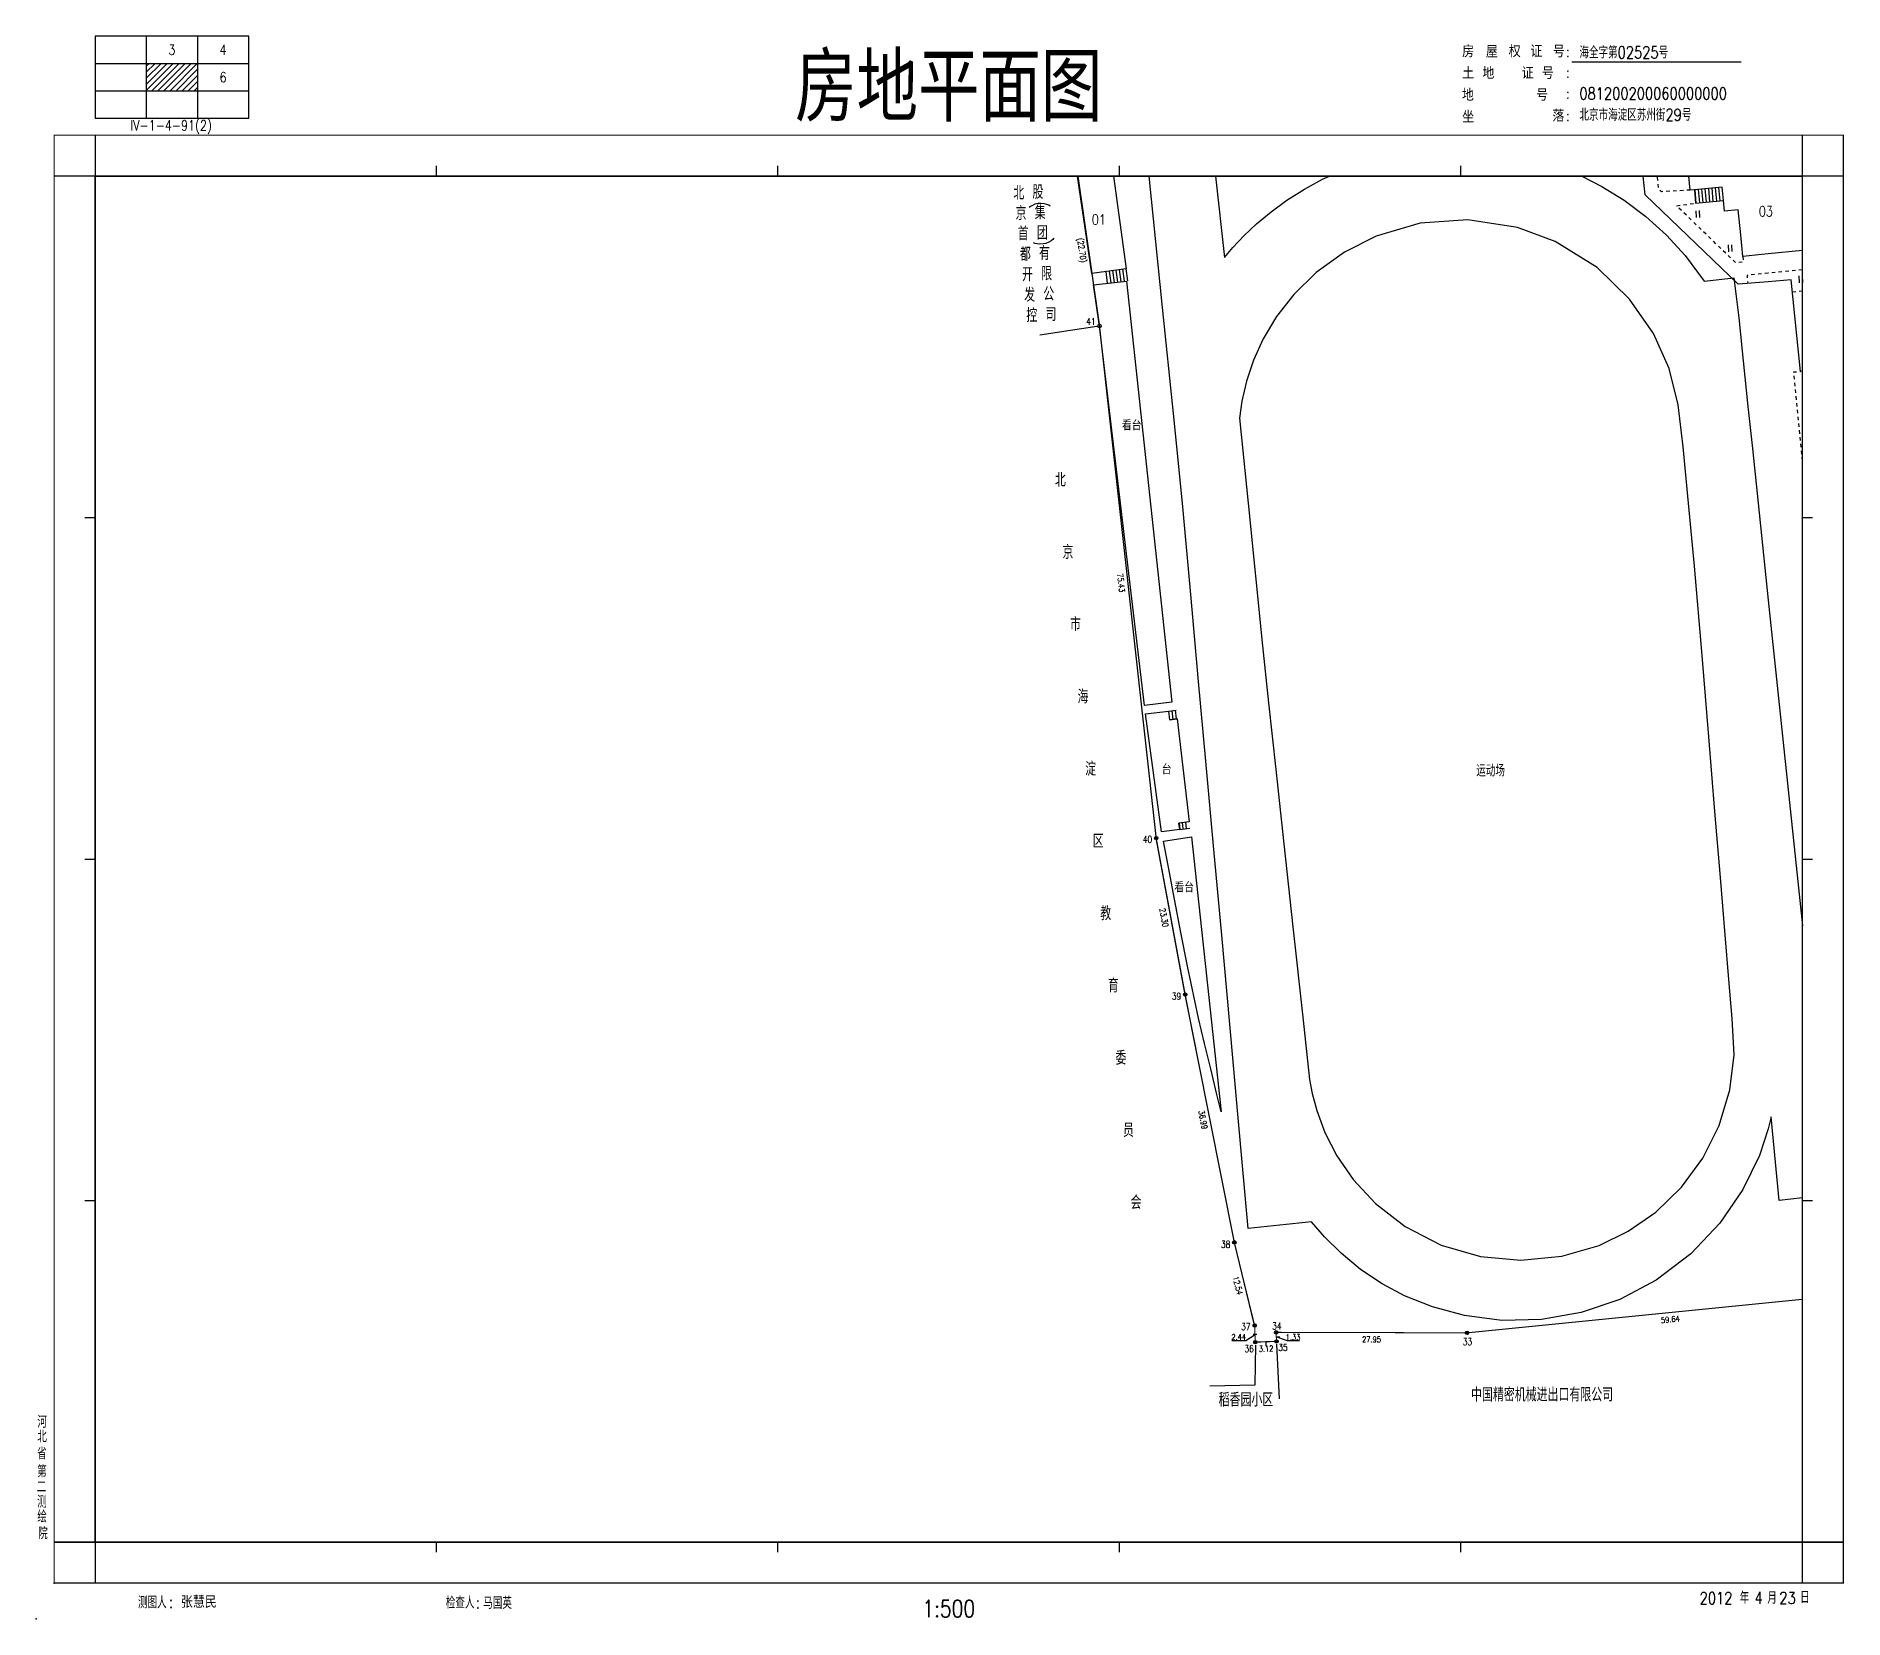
# Model space of a CAD drawing. Extents: x -9390 to -4743, y 24196 to 25839.
# Drawn here: x -7913 to -7383, y 24220 to 24684 of the extents above; entities that cross this region are included whole.
import ezdxf
from ezdxf.enums import TextEntityAlignment as Align

# ---------------------------------------------------------------- set-up
doc = ezdxf.new("R2010")
doc.units = 0
doc.header["$MEASUREMENT"] = 0
doc.linetypes.add('X6', pattern=[2, 1, -1])
doc.linetypes.add('X87', pattern=[7, 5, -2])
doc.layers.get('0').update_dxf_attribs({"linetype": 'CONTINUOUS'})
for name, color, linetype in [('BOUND', 7, 'CONTINUOUS'), ('DLDW', 14, 'CONTINUOUS'), ('DLSS', 5, 'CONTINUOUS'), ('JMD', 6, 'CONTINUOUS'), ('JZD', 1, 'CONTINUOUS'), ('TK', 7, 'CONTINUOUS'), ('YZH', 2, 'CONTINUOUS'), ('ZBTZ', 5, 'CONTINUOUS')]:
    doc.layers.add(name, color=color, linetype=linetype)
doc.styles.add('1', font='romand.shx', dxfattribs={"width": 0.8, "bigfont": 'hzfs.shx'})
doc.styles.add('HZ', font='rs', dxfattribs={"width": 0.8, "bigfont": 'hztxt'})
doc.styles.add('KHZ', font='rd.shx', dxfattribs={"width": 0.8, "bigfont": 'khz.shx'})
doc.linetypes.add('X19', pattern='A,4.5,[145,symbolx.shx,S=1,R=0,X=0,Y=1],4.5,-0.5,[146,symbolx.shx,S=1,R=0,X=0,Y=0],-0.5', length=10)
doc.linetypes.add('X71', pattern='A,5,[150,symbolx.shx,S=1,R=0,X=0,Y=1],5', length=10)
doc.linetypes.add('X73', pattern='A,5,[150,symbolx.shx,S=1,R=0,X=0,Y=0.5],5', length=10)

msp = doc.modelspace()

# ---------------------------------------------------------------- texts
at = {"color": 7, "linetype": 'CONTINUOUS', "style": 'HZ', "width": 0.8}
for s, height, p in [('海全字第02525号', 3.5, (-7460.68, 24677.22)), ('081200200060000000', 3.5, (-7460.68, 24665.16)), ('IV-1-4-91(2)', 3, (-7885.03, 24656.08)), ('北京市海淀区苏州街29号', 3.5, (-7460.68, 24658.95))]:
    msp.add_text(s, height=height, dxfattribs=at).set_placement(p)
at = {"layer": 'DLDW', "linetype": 'CONTINUOUS', "style": 'HZ', "width": 0.8}
for s, height, p in [('看台', 3, (-7591.78, 24569.94)), ('台', 3, (-7581.56, 24469.17)), ('运动场', 3.5, (-7486.69, 24468.8)), ('看台', 3, (-7576.44, 24434.64))]:
    msp.add_text(s, height=height, dxfattribs=at).set_placement(p, align=Align.MIDDLE)
at = {"layer": 'JMD', "linetype": 'CONTINUOUS', "style": 'HZ', "width": 0.8}
for s, p in [('03', (-7404.01, 24630.93)), ('01', (-7599.35, 24628.52))]:
    msp.add_text(s, height=3, dxfattribs=at).set_placement(p, align=Align.RIGHT)
at = {"layer": 'JZD', "color": 0, "linetype": 'CONTINUOUS', "style": 'HZ', "width": 0.8}
for s, p in [('北', (-7626.44, 24635.82)), ('股', (-7620.83, 24636.08)), ('京', (-7625.81, 24629.85)), ('集', (-7620.2, 24630.11)), ('首', (-7625.18, 24623.88)), ('团', (-7619.57, 24624.14)), ('都', (-7624.54, 24617.9)), ('有', (-7618.94, 24618.16)), ('开', (-7623.91, 24611.93)), ('限', (-7618.3, 24612.19)), ('发', (-7623.28, 24605.96)), ('公', (-7617.67, 24606.22)), ('控', (-7622.65, 24599.98)), ('司', (-7617.04, 24600.24)), ('北', (-7614.28, 24551.79)), ('京', (-7612.07, 24530.63)), ('市', (-7609.85, 24509.47)), ('海', (-7607.64, 24488.31)), ('淀', (-7605.42, 24467.15)), ('区', (-7603.2, 24445.98)), ('教', (-7600.99, 24424.82)), ('育', (-7598.77, 24403.66)), ('委', (-7596.56, 24382.5)), ('员', (-7594.34, 24361.34)), ('会', (-7592.13, 24340.17))]:
    msp.add_text(s, height=4, dxfattribs=at).set_placement(p)
for s, rotation, p in [('(', 273.5791, (-7620.55, 24635.15)), (')', 282.4169, (-7619.31, 24623.92))]:
    msp.add_text(s, height=4, rotation=rotation, dxfattribs=at).set_placement(p)
at = {"layer": 'JZD', "color": 7, "linetype": 'CONTINUOUS', "style": 'HZ', "width": 0.8}
for s, rotation, p in [('(22.70)', 278.2708, (-7606.47, 24621)), ('75.43', 276.327, (-7594.9, 24523.63)), ('23.30', 280.4951, (-7582.32, 24425.6)), ('36.99', 281.2066, (-7570.89, 24366.38)), ('12.54', 283.7536, (-7560.7, 24317.83)), ('59.64', 5.7073, (-7434.05, 24307.92)), ('3.12', 2.1327, (-7552.43, 24299.35)), ('27.95', 359.8442, (-7521.55, 24302.06))]:
    msp.add_text(s, height=1.7, rotation=rotation, dxfattribs=at).set_placement(p, align=Align.MIDDLE)
at = {"layer": 'JZD', "linetype": 'CONTINUOUS', "style": 'HZ', "width": 0.8}
for s, p in [('41', (-7603.72, 24600.15)), ('40', (-7587.17, 24448.5)), ('39', (-7578.67, 24402.56)), ('38', (-7564.27, 24329.92)), ('37', (-7558.35, 24305.77)), ('34', (-7549.3, 24306)), ('36', (-7557.4, 24299.34)), ('35', (-7547.49, 24299.7)), ('33', (-7493.47, 24301.38))]:
    msp.add_text(s, height=2, dxfattribs=at).set_placement(p, align=Align.MIDDLE)
at = {"layer": 'JZD', "color": 7, "linetype": 'CONTINUOUS', "style": 'HZ', "width": 0.8}
for s, p in [('2.44', (-7560.45, 24302.77)), ('1.33', (-7544.55, 24302.7))]:
    msp.add_text(s, height=1.7, dxfattribs=at).set_placement(p, align=Align.MIDDLE)
at = {"layer": 'JZD', "color": 0, "linetype": 'CONTINUOUS', "style": 'HZ', "width": 0.8}
for s, p in [('稻香园小区', (-7558.33, 24284.59)), ('中国精密机械进出口有限公司', (-7471.6, 24286.1))]:
    msp.add_text(s, height=4, dxfattribs=at).set_placement(p, align=Align.MIDDLE)
at = {"layer": 'TK', "linetype": 'CONTINUOUS'}
for s, height, style, width, p in [('3', 3, 'HZ', 0.8, (-7872.88, 24679.72)), ('4', 3, 'HZ', 0.8, (-7857.88, 24679.72)), ('房地平面图', 20, 'KHZ', 1.25, (-7645.38, 24669.72)), ('6', 3, 'HZ', 0.8, (-7857.88, 24671.72)), ('1:500', 5, 'HZ', 0.8, (-7645.38, 24223.22))]:
    msp.add_text(s, height=height, dxfattribs=dict(at, style=style, width=width)).set_placement(p, align=Align.MIDDLE)
at = {"layer": 'TK', "linetype": 'CONTINUOUS', "style": 'HZ'}
for s, p in [('房', (-7495, 24677.52)), ('屋', (-7488.07, 24677.44)), ('权', (-7481.38, 24677.55)), ('证', (-7475.04, 24677.55)), ('号', (-7468.44, 24677.52)), ('土 地   证 号', (-7495, 24671.16)), ('地       号', (-7495.11, 24664.78)), ('坐', (-7495, 24658.34)), ('落', (-7468.59, 24658.64)), ('张慧民', (-7870.24, 24223.42))]:
    msp.add_text(s, height=3.5, dxfattribs=at).set_placement(p)
at = {"layer": 'TK', "linetype": 'CONTINUOUS', "width": 0.8}
for s, height, style, p in [(':', 3, '1', (-7464.57, 24677.67)), (':', 3, '1', (-7464.57, 24671.58)), (':', 3, '1', (-7464.57, 24665.39)), (':', 3, '1', (-7464.57, 24658.9)), ('河', 3.5, 'HZ', (-7912.29, 24276.15)), ('北', 3.5, 'HZ', (-7912.29, 24271.88)), ('省', 3.5, 'HZ', (-7912.33, 24266.91)), ('第', 3.5, 'HZ', (-7912.34, 24261.66)), ('二', 3.5, 'HZ', (-7912.48, 24257.16)), ('测', 3.5, 'HZ', (-7912.32, 24252.77)), ('绘', 3.5, 'HZ', (-7912.28, 24248.42)), ('院', 3.5, 'HZ', (-7912.06, 24243.57)), ('测图人   ', 3.5, 'HZ', (-7882.81, 24223.29)), (':', 3.5, '1', (-7873.73, 24223.41)), ('检查人', 3.5, 'HZ', (-7792.66, 24223.22)), (':', 3.5, '1', (-7783.9, 24223.3)), ('马国英', 3.5, 'HZ', (-7781.7, 24223.14)), ('2012', 3.5, 'HZ', (-7425.46, 24224.54)), ('年', 3.5, 'HZ', (-7413.73, 24224.69)), ('4', 3.5, 'HZ', (-7409.41, 24224.62)), ('月', 3.5, 'HZ', (-7405.63, 24224.63)), ('23', 3.5, 'HZ', (-7402.14, 24224.58)), ('日', 3.5, 'HZ', (-7396.04, 24224.78))]:
    msp.add_text(s, height=height, dxfattribs=dict(at, style=style)).set_placement(p)
at = {"layer": 'TK', "color": 7, "linetype": 'CONTINUOUS', "style": 'HZ', "width": 0.8}
msp.add_text('1:500', height=5, dxfattribs=at).set_placement((-7645.38, 24223.22), align=Align.MIDDLE)

# ---------------------------------------------------------------- blocks, each defined once
blk = doc.blocks.new('GC520')
for p, q in [((-0.56, -1), (-0.56, 1)), ((0.44, -1), (0.44, 1))]:
    blk.add_line(p, q)
blk = doc.blocks.new('A$C66C8112C')
at = {"linetype": 'CONTINUOUS'}
for p, q in [((12.15, 424.15), (12.15, 0.15)), ((12.15, 424.15), (12.15, 0.15)), ((512.15, 0.15), (512.15, 424.15)), ((512.15, 0.15), (512.15, 424.15)), ((524.15, 412.15), (0.15, 412.15)), ((524.15, 412.15), (0.15, 412.15)), ((524.15, 12.15), (0.15, 12.15)), ((0.15, 12.15), (524.15, 12.15)), ((0.15, 12.15), (524.15, 12.15))]:
    blk.add_line(p, q, dxfattribs=at)
at = {"linetype": 'CONTINUOUS', "const_width": 0.3, "flags": 128}
blk.add_lwpolyline([(0.15, 0.15), (524.15, 0.15), (524.15, 424.15), (0.15, 424.15)], close=True, dxfattribs=at)
at = {"linetype": 'CONTINUOUS', "flags": 128}
for points in [[(112.15, 412.15), (112.15, 415.15)], [(212.15, 412.15), (212.15, 415.15)], [(312.15, 412.15), (312.15, 415.15)], [(412.15, 412.15), (412.15, 415.15)], [(9.15, 312.15), (12.15, 312.15)], [(512.15, 312.15), (515.15, 312.15)], [(9.15, 212.15), (12.15, 212.15)], [(512.15, 212.15), (515.15, 212.15)], [(9.15, 112.15), (12.15, 112.15)], [(512.15, 112.15), (515.15, 112.15)], [(112.15, 9.15), (112.15, 12.15)], [(212.15, 9.15), (212.15, 12.15)], [(312.15, 9.15), (312.15, 12.15)], [(412.15, 9.15), (412.15, 12.15)]]:
    blk.add_lwpolyline(points, dxfattribs=at)

# ---------------------------------------------------------------- linework, layer by layer
at = {"linetype": 'CONTINUOUS', "flags": 128}
for points in [[(-7555.13, 24303.52), (-7556.24, 24303.52)], [(-7552.53, 24301.35), (-7552.51, 24300.21)], [(-7549.46, 24302.79), (-7548.4, 24302.81)]]:
    msp.add_lwpolyline(points, dxfattribs=at)
at = {"layer": 'BOUND', "linetype": 'CONTINUOUS', "flags": 128}
msp.add_lwpolyline([(-7426.64, 24634.81), (-7418.47, 24635.57), (-7418.84, 24639.5), (-7427, 24638.74)], close=True, dxfattribs=at)
at = {"layer": 'DLDW', "linetype": 'CONTINUOUS', "flags": 128}
for points in [[(-7395.38, 24343.51), (-7402.19, 24342.78), (-7404.5, 24367.22), (-7405.37, 24363.72), (-7407.97, 24355.94), (-7412.79, 24345.93), (-7419.52, 24336.08), (-7428.01, 24327.1), (-7438.16, 24319.41), (-7448.79, 24313.79), (-7460.2, 24309.89), (-7471.82, 24307.86), (-7483.44, 24307.63), (-7494.33, 24309.03), (-7503.72, 24311.56), (-7511.89, 24314.86), (-7518.41, 24318.34), (-7524.75, 24322.58), (-7530.48, 24327.28), (-7535.33, 24332.07), (-7539.11, 24336.49), (-7557.65, 24334.54), (-7560.69, 24368.01), (-7563.08, 24394.38), (-7565.44, 24420.41), (-7567.71, 24445.49), (-7569.97, 24470.37), (-7572.28, 24495.76), (-7574.39, 24519.12), (-7576.92, 24546.93), (-7579.58, 24573.17), (-7582.74, 24604.28), (-7586.64, 24642.72)], [(-7567.28, 24642.72), (-7564.65, 24618.89), (-7562.17, 24621.79), (-7558.95, 24625.2), (-7555.21, 24628.74), (-7550.96, 24632.29), (-7546.32, 24635.69), (-7541.2, 24638.94), (-7535.87, 24641.82), (-7533.88, 24642.72)], [(-7459.99, 24642.72), (-7454.11, 24639.74), (-7447.59, 24635.7), (-7441.18, 24630.87), (-7435.18, 24625.43), (-7429.71, 24619.44), (-7424.13, 24611.97), (-7415.43, 24612.91), (-7414.03, 24601.26), (-7412.72, 24588.68), (-7411.31, 24575.22), (-7410.03, 24562.99), (-7408.64, 24549.78), (-7408.34, 24546.93), (-7405.37, 24518.58), (-7395.38, 24423.19)]]:
    msp.add_lwpolyline(points, dxfattribs=at)
for points in [[(-7428.71, 24546.93), (-7430.3, 24563.49), (-7431.73, 24575.76), (-7434.43, 24586.35), (-7439.01, 24596.6), (-7445.98, 24606.74), (-7455.49, 24615.99), (-7467.73, 24623.62), (-7478.83, 24627.73), (-7493.33, 24629.93), (-7507.28, 24628.93), (-7520.2, 24625.18), (-7529.46, 24620.51), (-7537.75, 24614.52), (-7544.34, 24608.06), (-7549.37, 24601.58), (-7553.25, 24595.1), (-7556.11, 24588.81), (-7558.17, 24582.69), (-7559.53, 24576.87), (-7560.25, 24571.84), (-7557.73, 24546.93), (-7553.51, 24505.17), (-7551.7, 24488.52), (-7549.57, 24468.94), (-7547.21, 24447.2), (-7544.57, 24422.91), (-7541.7, 24396.44), (-7539.72, 24378.21), (-7538.93, 24374.04), (-7537.59, 24369.06), (-7535.2, 24362.68), (-7531.7, 24355.86), (-7526.91, 24348.91), (-7520.42, 24341.89), (-7511.73, 24335.16), (-7501.13, 24329.69), (-7489.64, 24326.33), (-7477.84, 24325.22), (-7465.79, 24326.4), (-7454.9, 24329.59), (-7446.38, 24333.73), (-7438.32, 24339.33), (-7430.78, 24346.62), (-7424.5, 24355.17), (-7419.73, 24364.73), (-7416.63, 24375.12), (-7415.38, 24385.4), (-7415.97, 24396), (-7416.92, 24407.45), (-7418, 24420.51), (-7419.39, 24437.33), (-7420.99, 24456.64), (-7422.8, 24478.53), (-7424.77, 24502.35), (-7426.93, 24528.47)], [(-7601.23, 24598.83), (-7602.98, 24610.89), (-7593.27, 24612), (-7580.07, 24488.71), (-7588.09, 24487.74)], [(-7587.79, 24485.26), (-7581.04, 24486.07), (-7580.73, 24483.53), (-7578.49, 24483.8), (-7575.01, 24453.62), (-7577.91, 24453.29), (-7577.69, 24451.42), (-7583.02, 24450.73)], [(-7582.49, 24447.97), (-7574.27, 24449.22), (-7565.6, 24368.74), (-7566.83, 24373.8), (-7568.64, 24381.25), (-7570.45, 24388.7), (-7572.26, 24396.16), (-7575.48, 24411.39), (-7577.41, 24421.2), (-7579.27, 24431.03), (-7581.14, 24440.85)]]:
    msp.add_lwpolyline(points, close=True, dxfattribs=at)
at = {"layer": 'DLSS', "linetype": 'X6', "flags": 128}
for points in [[(-7428.24, 24638.63), (-7436.61, 24638.17), (-7437.25, 24638.65), (-7437.49, 24639.3), (-7437.84, 24642.72)], [(-7412.82, 24619.19), (-7412.64, 24617.55), (-7414.86, 24617.32), (-7432.22, 24634.04), (-7426.64, 24634.81)], [(-7405.37, 24614.29), (-7411.57, 24613.67), (-7411.37, 24611.31)], [(-7395.38, 24615.3), (-7405.37, 24614.29)], [(-7398.27, 24608.81), (-7395.38, 24609.1)], [(-7395.38, 24559.34), (-7397.92, 24585.39), (-7395.93, 24585.56)]]:
    msp.add_lwpolyline(points, dxfattribs=at)
at = {"layer": 'JMD', "linetype": 'CONTINUOUS'}
for points in [[(-7597.15, 24642.72), (-7593.37, 24615.61), (-7603.47, 24614.23), (-7607.62, 24642.72)], [(-7395.38, 24620.92), (-7405.37, 24619.93), (-7412.82, 24619.19), (-7413.45, 24625.53), (-7414.18, 24632.89), (-7418.19, 24632.5), (-7418.47, 24635.57), (-7418.84, 24639.5), (-7426.81, 24638.76), (-7428.24, 24638.63), (-7428.62, 24642.72)]]:
    msp.add_lwpolyline(points, dxfattribs=at)
at = {"layer": 'JZD', "linetype": 'CONTINUOUS', "const_width": 0.3, "flags": 128}
for points in [[(-7601.3, 24599.32), (-7607.61, 24642.72)], [(-7584.66, 24449.38), (-7601.17, 24598.33)], [(-7576.2, 24403.54), (-7584.51, 24448.39)], [(-7561.83, 24330.97), (-7576.02, 24402.56)], [(-7555.89, 24306.61), (-7561.62, 24330)], [(-7555.64, 24301.74), (-7555.76, 24305.62)], [(-7549.89, 24301.45), (-7555.12, 24301.26)], [(-7549.47, 24303.63), (-7549.41, 24301.97)]]:
    msp.add_lwpolyline(points, dxfattribs=at)
at = {"layer": 'JZD', "linetype": 'X71', "flags": 128}
for points in [[(-7607.61, 24642.72), (-7601.3, 24599.32)], [(-7549.89, 24301.45), (-7555.12, 24301.26)]]:
    msp.add_lwpolyline(points, dxfattribs=at)
at = {"layer": 'JZD', "linetype": 'CONTINUOUS', "flags": 128}
for points in [[(-7602.02, 24598.72), (-7618.66, 24596.18)], [(-7562.47, 24301.75), (-7558.37, 24301.75), (-7555.63, 24303.5)], [(-7555.57, 24300.42), (-7555.72, 24288.65)], [(-7549.42, 24302.79), (-7546.3, 24301.71), (-7542.65, 24301.71)], [(-7549.37, 24300.65), (-7548.6, 24284.64)], [(-7555.72, 24288.65), (-7568.88, 24288.38)]]:
    msp.add_lwpolyline(points, dxfattribs=at)
at = {"layer": 'JZD', "linetype": 'X73', "flags": 128}
for points in [[(-7584.66, 24449.38), (-7601.17, 24598.33)], [(-7576.2, 24403.54), (-7584.51, 24448.39)], [(-7561.83, 24330.97), (-7576.02, 24402.56)], [(-7555.89, 24306.61), (-7561.62, 24330)]]:
    msp.add_lwpolyline(points, dxfattribs=at)
at = {"layer": 'JZD', "linetype": 'X87', "const_width": 0.3, "flags": 128}
for points in [[(-7395.38, 24313.8), (-7493.1, 24304.03)], [(-7494.09, 24303.98), (-7548.99, 24304.13)]]:
    msp.add_lwpolyline(points, dxfattribs=at)
at = {"layer": 'JZD', "linetype": 'CONTINUOUS'}
for centre, radius in [((-7601.23, 24598.83), 0.5), ((-7601.23, 24598.83), 0.5), ((-7584.6, 24448.88), 0.5), ((-7584.6, 24448.88), 0.4), ((-7584.6, 24448.88), 0.4), ((-7576.11, 24403.05), 0.5), ((-7576.11, 24403.05), 0.4), ((-7576.11, 24403.05), 0.4), ((-7576.11, 24403.05), 0.4), ((-7561.73, 24330.48), 0.5), ((-7561.73, 24330.48), 0.4), ((-7561.73, 24330.48), 0.4), ((-7561.73, 24330.48), 0.4), ((-7555.77, 24306.12), 0.5), ((-7555.77, 24306.12), 0.4), ((-7555.77, 24306.12), 0.4), ((-7555.77, 24306.12), 0.4), ((-7549.49, 24304.13), 0.5), ((-7555.62, 24301.24), 0.5), ((-7555.62, 24301.24), 0.4), ((-7555.62, 24301.24), 0.4), ((-7555.62, 24301.24), 0.4), ((-7549.49, 24304.13), 0.4), ((-7549.49, 24304.13), 0.4), ((-7549.49, 24304.13), 0.4), ((-7549.39, 24301.47), 0.5), ((-7549.39, 24301.47), 0.4), ((-7549.39, 24301.47), 0.4), ((-7549.39, 24301.47), 0.4), ((-7493.59, 24303.98), 0.5), ((-7493.59, 24303.98), 0.4), ((-7493.59, 24303.98), 0.4), ((-7493.59, 24303.98), 0.4)]:
    msp.add_circle(centre, radius, dxfattribs=at)
at = {"layer": 'JZD', "color": 7, "linetype": 'CONTINUOUS'}
msp.add_point((-7601.23, 24598.83), dxfattribs=at)
msp.add_point((-7601.23, 24598.83), dxfattribs=at)
msp.add_point((-7601.23, 24598.83), dxfattribs=at)
msp.add_point((-7601.23, 24598.83), dxfattribs=at)
at = {"layer": 'JZD', "linetype": 'CONTINUOUS'}
for p in [(-7584.6, 24448.88), (-7584.6, 24448.88), (-7584.6, 24448.88), (-7576.11, 24403.05), (-7576.11, 24403.05), (-7576.11, 24403.05), (-7561.73, 24330.48), (-7561.73, 24330.48), (-7561.73, 24330.48), (-7555.77, 24306.12), (-7555.77, 24306.12), (-7555.77, 24306.12), (-7555.62, 24301.24), (-7555.62, 24301.24), (-7555.62, 24301.24), (-7549.49, 24304.13), (-7549.49, 24304.13), (-7549.49, 24304.13), (-7549.39, 24301.47), (-7549.39, 24301.47), (-7549.39, 24301.47), (-7493.59, 24303.98), (-7493.59, 24303.98), (-7493.59, 24303.98)]:
    msp.add_point(p, dxfattribs=at)
at = {"layer": 'TK', "linetype": 'CONTINUOUS'}
for p, q in [((-7880.38, 24683.72), (-7880.38, 24659.72)), ((-7865.38, 24683.72), (-7865.38, 24659.72)), ((-7895.38, 24675.72), (-7850.38, 24675.72)), ((-7880.38, 24667.85), (-7872.51, 24675.72)), ((-7880.38, 24669.61), (-7874.27, 24675.72)), ((-7880.38, 24671.38), (-7876.04, 24675.72)), ((-7880.38, 24673.15), (-7877.81, 24675.72)), ((-7880.38, 24674.92), (-7879.58, 24675.72)), ((-7878.74, 24667.72), (-7870.74, 24675.72)), ((-7876.97, 24667.72), (-7868.97, 24675.72)), ((-7875.2, 24667.72), (-7867.2, 24675.72)), ((-7873.43, 24667.72), (-7865.43, 24675.72)), ((-7462.9, 24676.22), (-7413.26, 24676.22)), ((-7871.67, 24667.72), (-7865.38, 24674.01)), ((-7869.9, 24667.72), (-7865.38, 24672.24)), ((-7868.13, 24667.72), (-7865.38, 24670.47)), ((-7895.38, 24667.72), (-7850.38, 24667.72)), ((-7866.36, 24667.72), (-7865.38, 24668.7)), ((-7895.38, 24642.72), (-7395.38, 24642.72)), ((-7895.38, 24242.72), (-7895.38, 24642.72)), ((-7395.38, 24242.72), (-7395.38, 24642.72)), ((-7895.38, 24242.72), (-7395.38, 24242.72))]:
    msp.add_line(p, q, dxfattribs=at)
at = {"layer": 'TK', "linetype": 'CONTINUOUS', "flags": 128}
msp.add_lwpolyline([(-7895.38, 24659.72), (-7850.38, 24659.72), (-7850.38, 24683.72), (-7895.38, 24683.72)], close=True, dxfattribs=at)
at = {"layer": 'TK', "linetype": 'CONTINUOUS'}
for p in [(-7907.38, 24230.72), (-7912.63, 24220.22)]:
    msp.add_point(p, dxfattribs=at)
at = {"layer": 'YZH', "linetype": 'X19', "flags": 128}
for points in [[(-7405.37, 24611.81), (-7414.23, 24611.07), (-7441.44, 24637.24), (-7442.01, 24642.72)], [(-7395.38, 24585.62), (-7395.93, 24585.56), (-7398.63, 24612.38), (-7405.37, 24611.81)]]:
    msp.add_lwpolyline(points, dxfattribs=at)
at = {"layer": 'YZH', "linetype": 'CONTINUOUS', "flags": 128}
for points in [[(-7426.44, 24634.83), (-7426.81, 24638.76)], [(-7425.45, 24634.92), (-7425.81, 24638.85)], [(-7424.45, 24635.01), (-7424.81, 24638.95)], [(-7423.45, 24635.1), (-7423.82, 24639.04)], [(-7422.46, 24635.2), (-7422.82, 24639.13)], [(-7421.46, 24635.29), (-7421.83, 24639.22)], [(-7420.47, 24635.38), (-7420.83, 24639.32)], [(-7419.47, 24635.47), (-7419.84, 24639.41)], [(-7426.64, 24634.81), (-7418.48, 24635.57)], [(-7598.84, 24611.37), (-7599.31, 24614.8)], [(-7597.85, 24611.48), (-7598.32, 24614.94)], [(-7596.86, 24611.6), (-7597.33, 24615.07)], [(-7595.86, 24611.71), (-7596.34, 24615.21)], [(-7594.87, 24611.82), (-7595.35, 24615.34)], [(-7593.88, 24611.94), (-7594.36, 24615.48)], [(-7592.88, 24612.05), (-7593.37, 24615.61)], [(-7581.04, 24486.07), (-7578.8, 24486.33)], [(-7581.04, 24486.07), (-7580.73, 24483.53)], [(-7580.04, 24486.19), (-7579.74, 24483.65)], [(-7579.05, 24486.31), (-7578.75, 24483.77)], [(-7578.49, 24483.8), (-7580.73, 24483.53)], [(-7575.01, 24453.62), (-7577.95, 24453.27)], [(-7577.69, 24451.42), (-7577.95, 24453.27)], [(-7576.7, 24451.55), (-7576.95, 24453.39)], [(-7575.7, 24451.66), (-7575.96, 24453.51)], [(-7577.69, 24451.42), (-7574.8, 24451.77)]]:
    msp.add_lwpolyline(points, dxfattribs=at)

# ---------------------------------------------------------------- block references
at = {"layer": 'TK', "linetype": 'CONTINUOUS'}
msp.add_blockref('A$C66C8112C', (-7907.53, 24230.57), dxfattribs=at)
at = {"layer": 'ZBTZ', "linetype": 'CONTINUOUS', "rotation": 2.361091808748585}
for p in [(-7425.9, 24631.63), (-7416.42, 24621.62), (-7395.71, 24612.55)]:
    msp.add_blockref('GC520', p, dxfattribs=at)

msp.set_redraw_order([(e.dxf.handle, doc.entitydb.next_handle()) for e in msp.query("TEXT MTEXT ATTDEF DIMENSION ARC_DIMENSION")])  # texts and dimensions are drawn at this point

doc.saveas('drawing.dxf')
